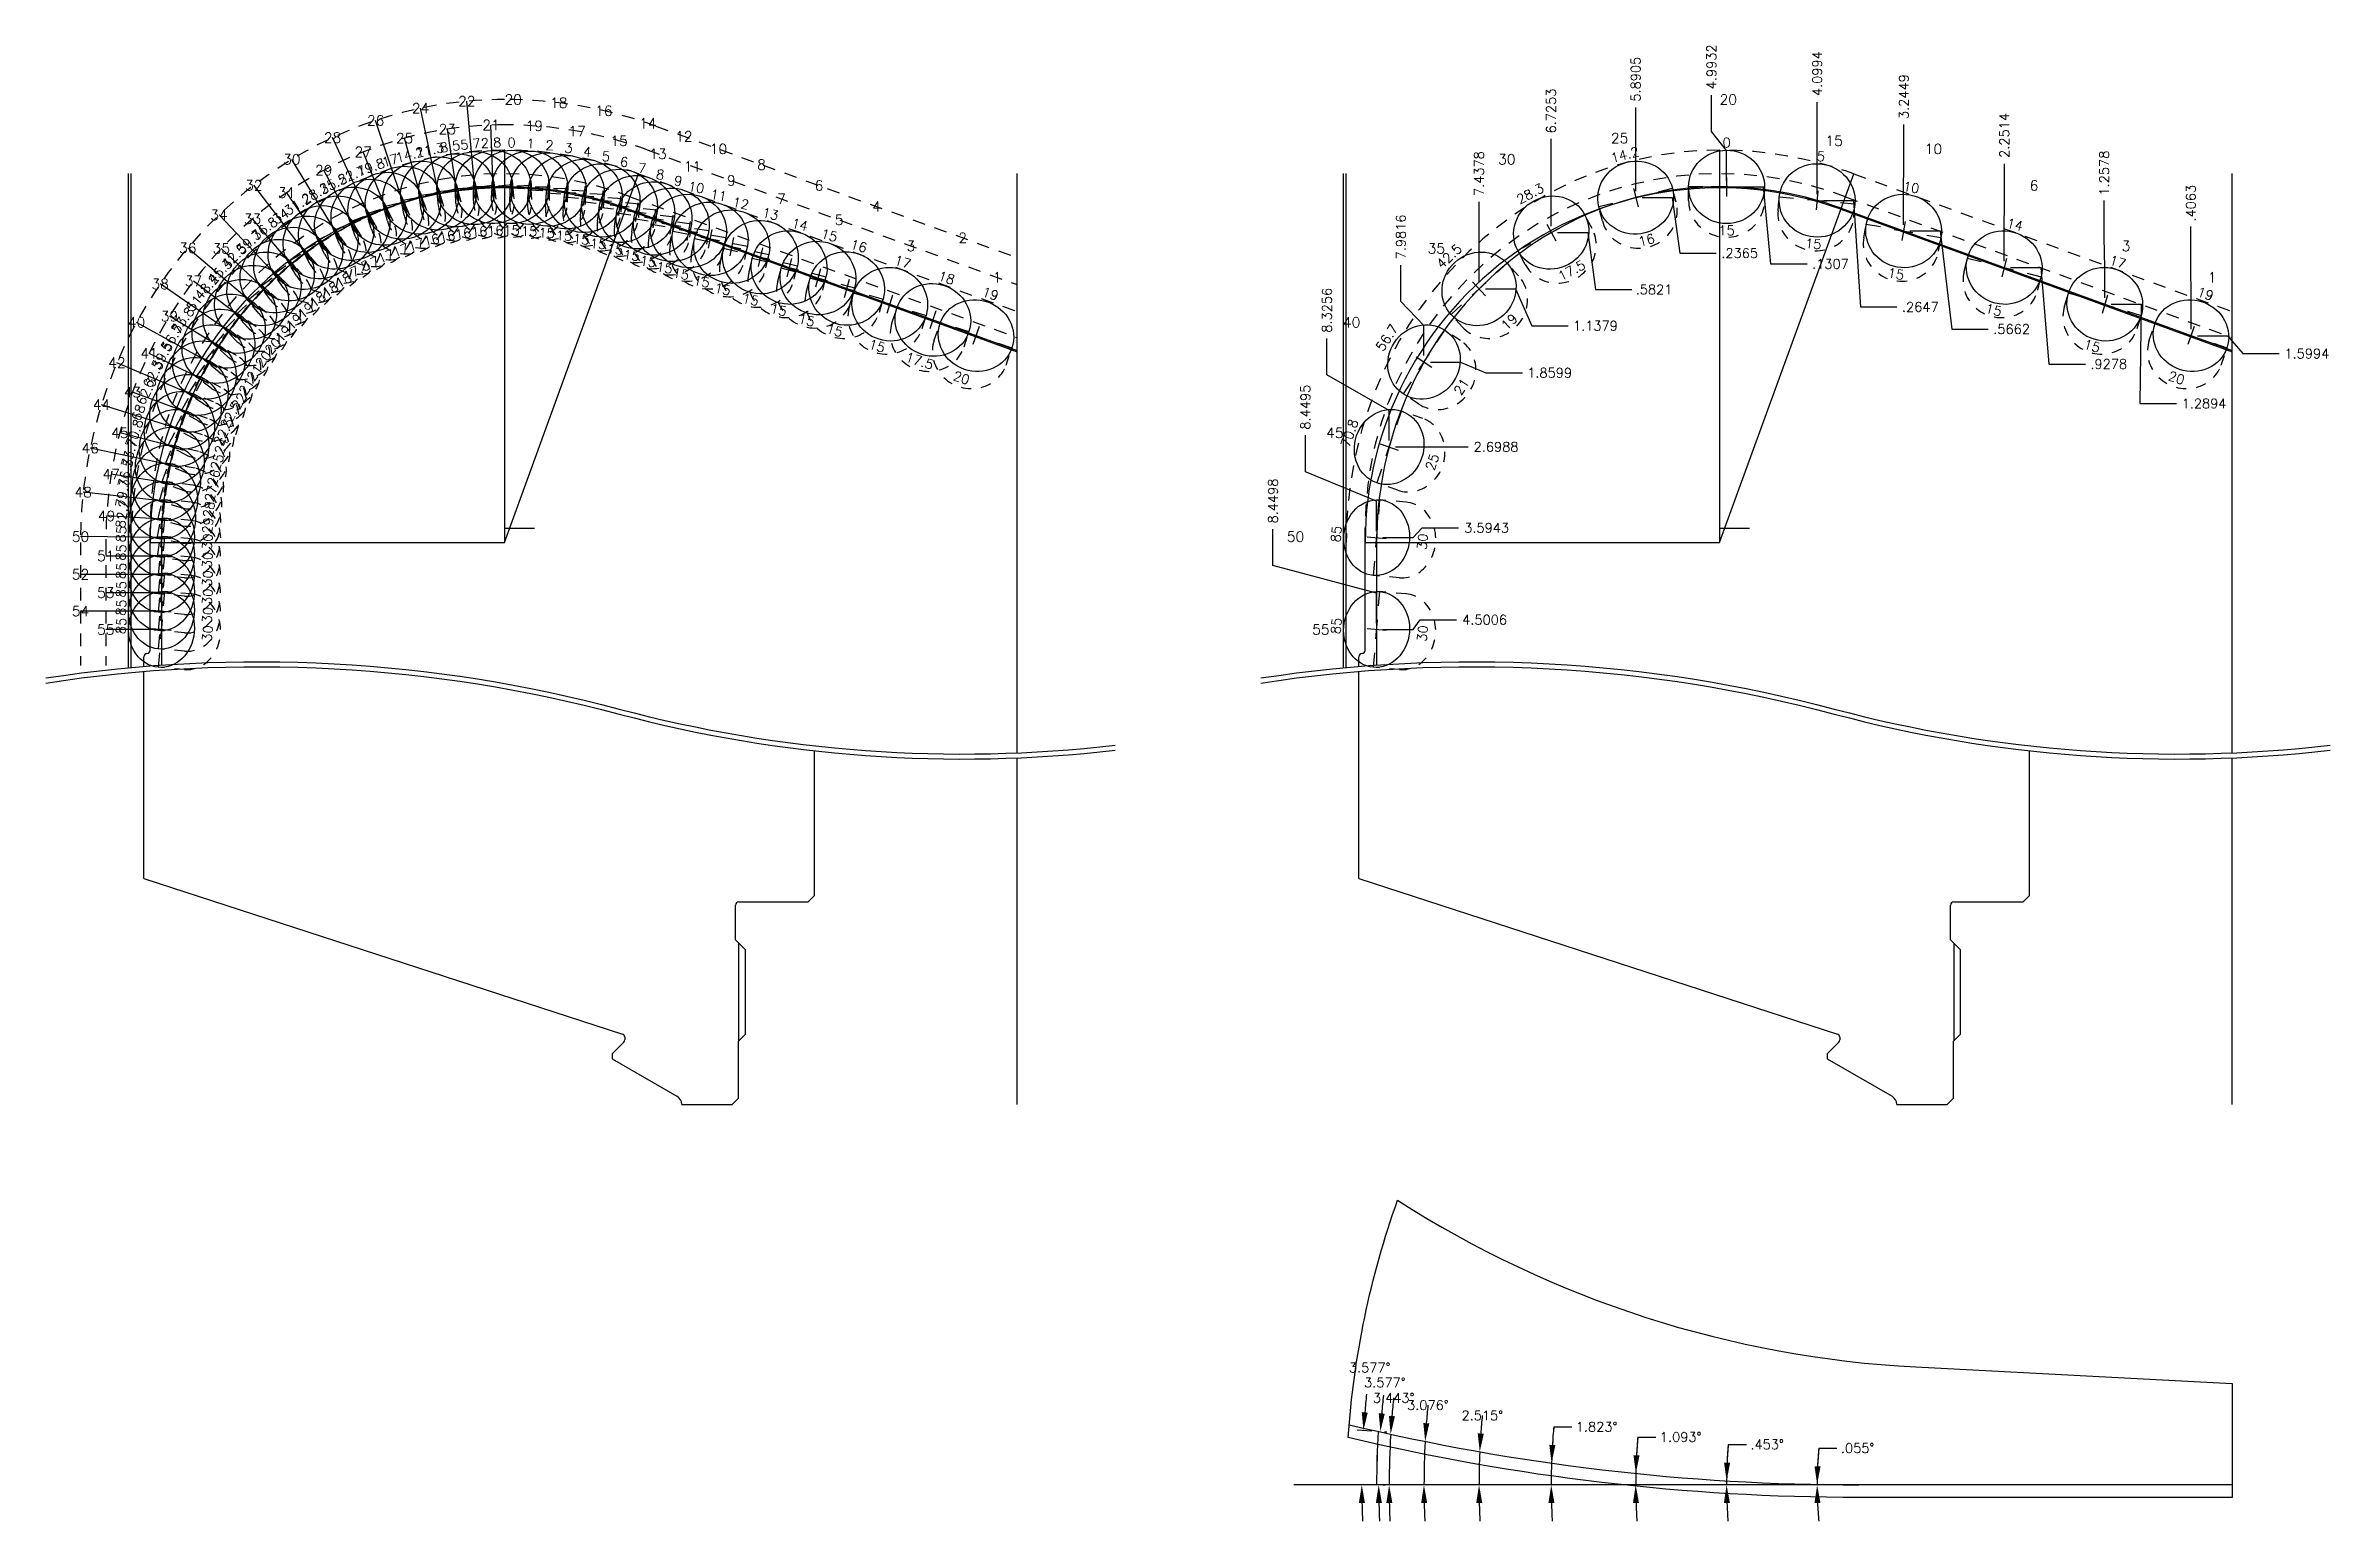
# Model space of a CAD drawing. Header units: inches. Extents: x -44.5 to 26.1, y -53.8 to -39.1.
# Drawn here: x -44.48 to -21.92, y -53.84 to -39.27 of the extents above; entities that cross this region are included whole.
import ezdxf
from ezdxf.enums import TextEntityAlignment as Align

# ---------------------------------------------------------------- set-up
doc = ezdxf.new("R2010")
doc.units = ezdxf.units.IN
doc.header["$MEASUREMENT"] = 0
doc.linetypes.add('CENTER2', pattern=[1.125, 0.75, -0.125, 0.125, -0.125])
doc.linetypes.add('HIDDEN2', pattern=[0.1875, 0.125, -0.0625])
for name, color, linetype, true_color in [('Blade_1', 30, 'Continuous', 0xff7f00), ('Blade_2', 7, 'Continuous', 0xcccc00), ('Blade_3', 7, 'Continuous', 0x00cc00), ('Blade_4', 7, 'Continuous', 0x00cccc), ('Blade_5', 7, 'Continuous', 0x0066cc)]:
    doc.layers.add(name, color=color, linetype=linetype, true_color=true_color)
doc.layers.add('CLine', color=5, linetype='CENTER2')
doc.layers.add('Dims', color=4, linetype='Continuous')
doc.styles.add('RomanS', font='romans')
doc.styles.get("Standard").update_dxf_attribs({"font": 'arial.ttf'})
doc.dimstyles.new('Copy of Standard', dxfattribs={"dimtxt": 0.094, "dimasz": 0.18, "dimexe": 0.0625, "dimexo": 0.0625, "dimgap": 0.045, "dimtad": 0, "dimtih": 1, "dimtoh": 1, "dimdec": 4, "dimzin": 4, "dimdsep": 46, "dimtxsty": 'RomanS', "dimcen": 0.09, "dimadec": 3, "dimazin": 1, "dimtfac": 1, "dimtdec": 4, "dimtofl": 0, "dimtmove": 0, "dimatfit": 1, "dimfxl": 1, "dimtolj": 1, "dimtzin": 0, "dimarcsym": 0})

msp = doc.modelspace()

# ---------------------------------------------------------------- texts
at = {"layer": 'Blade_1', "char_height": 0.1, "attachment_point": 5}
for s, insert in [('{\\Fromans|c0;20}', (-39.86329, -39.80273)), ('{\\Fromans|c0;20}', (-27.86329, -39.80273)), ('{\\Fromans|c0;25}', (-40.93675, -40.18355)), ('{\\Fromans|c0;15}', (-38.81851, -40.21005)), ('{\\Fromans|c0;25}', (-28.93675, -40.18355)), ('{\\Fromans|c0;15}', (-26.81851, -40.21005)), ('{\\Fromans|c0;30}', (-42.05049, -40.39306)), ('{\\Fromans|c0;10}', (-37.8371, -40.2901)), ('{\\Fromans|c0;30}', (-30.05049, -40.39306)), ('{\\Fromans|c0;10}', (-25.8371, -40.2901)), ('{\\Fromans|c0;6}', (-36.84357, -40.65171)), ('{\\Fromans|c0;6}', (-24.84357, -40.65171)), ('{\\Fromans|c0;35}', (-42.74665, -41.27302)), ('{\\Fromans|c0;3}', (-35.93554, -41.24825)), ('{\\Fromans|c0;35}', (-30.74665, -41.27302)), ('{\\Fromans|c0;3}', (-23.93554, -41.24825)), ('{\\Fromans|c0;1}', (-35.08395, -41.55821)), ('{\\Fromans|c0;1}', (-23.08395, -41.55821)), ('{\\Fromans|c0;40}', (-43.58311, -42.00235)), ('{\\Fromans|c0;40}', (-31.58311, -42.00235)), ('{\\Fromans|c0;45}', (-43.74918, -43.09375)), ('{\\Fromans|c0;45}', (-31.74918, -43.09375)), ('{\\Fromans|c0;50}', (-44.13674, -44.11851)), ('{\\Fromans|c0;50}', (-32.13674, -44.11851)), ('{\\Fromans|c0;55}', (-43.88709, -45.03467)), ('{\\Fromans|c0;55}', (-31.88709, -45.03467))]:
    msp.add_mtext_dynamic_manual_height_columns(s, width=0.2790132, gutter_width=1, heights=[0], dxfattribs=dict(at, insert=insert))
at = {"layer": 'Blade_2', "char_height": 0.1, "attachment_point": 5}
for s, insert in [('{\\Fromans|c0;16}', (-38.96856, -39.91333)), ('{\\Fromans|c0;26}', (-41.22223, -40.00873)), ('{\\Fromans|c0;21}', (-40.08331, -40.05427)), ('{\\Fromans|c0;11}', (-38.09292, -40.46303)), ('{\\Fromans|c0;31}', (-42.10091, -40.72216)), ('{\\Fromans|c0;36}', (-43.0781, -41.26832)), ('{\\Fromans|c0;41}', (-43.46026, -42.30844)), ('{\\Fromans|c0;46}', (-44.04125, -43.24544)), ('{\\Fromans|c0;51}', (-43.88709, -44.30967))]:
    msp.add_mtext_dynamic_manual_height_columns(s, width=0.2790132, gutter_width=1, heights=[0], dxfattribs=dict(at, insert=insert))
at = {"layer": 'Blade_3', "char_height": 0.1, "attachment_point": 5}
for s, insert in [('{\\Fromans|c0;22}', (-40.32255, -39.8193)), ('{\\Fromans|c0;17}', (-39.23323, -40.11458)), ('{\\Fromans|c0;12}', (-38.17774, -40.16612)), ('{\\Fromans|c0;27}', (-41.34551, -40.31984)), ('{\\Fromans|c0;32}', (-42.42547, -40.64898)), ('{\\Fromans|c0;7}', (-37.21294, -40.78332)), ('{\\Fromans|c0;4}', (-36.27584, -40.85835)), ('{\\Fromans|c0;2}', (-35.42424, -41.16831)), ('{\\Fromans|c0;37}', (-43.02028, -41.59462)), ('{\\Fromans|c0;42}', (-43.77678, -42.40106)), ('{\\Fromans|c0;47}', (-43.83395, -43.50099)), ('{\\Fromans|c0;52}', (-44.13709, -44.49092))]:
    msp.add_mtext_dynamic_manual_height_columns(s, width=0.2790132, gutter_width=1, heights=[0], dxfattribs=dict(at, insert=insert))
at = {"layer": 'Blade_4', "char_height": 0.1, "attachment_point": 5}
for s, insert in [('{\\Fromans|c0;18}', (-39.41307, -39.83491)), ('{\\Fromans|c0;28}', (-41.64799, -40.17825)), ('{\\Fromans|c0;23}', (-40.51405, -40.09453)), ('{\\Fromans|c0;13}', (-38.43356, -40.33905)), ('{\\Fromans|c0;8}', (-37.4113, -40.44508)), ('{\\Fromans|c0;33}', (-42.43931, -40.98081)), ('{\\Fromans|c0;5}', (-36.64521, -40.98996)), ('{\\Fromans|c0;38}', (-43.34982, -41.62337)), ('{\\Fromans|c0;43}', (-43.62389, -42.69284)), ('{\\Fromans|c0;48}', (-44.11005, -43.67989)), ('{\\Fromans|c0;53}', (-43.88709, -44.67217))]:
    msp.add_mtext_dynamic_manual_height_columns(s, width=0.2790132, gutter_width=1, heights=[0], dxfattribs=dict(at, insert=insert))
at = {"layer": 'Blade_5', "char_height": 0.1, "attachment_point": 5}
for s, insert in [('{\\Fromans|c0;24}', (-40.77835, -39.8884)), ('{\\Fromans|c0;19}', (-39.65559, -40.06237)), ('{\\Fromans|c0;14}', (-38.5345, -40.03715)), ('{\\Fromans|c0;29}', (-41.73503, -40.50062)), ('{\\Fromans|c0;9}', (-37.7097, -40.60251)), ('{\\Fromans|c0;34}', (-42.76917, -40.94202)), ('{\\Fromans|c0;39}', (-43.2586, -41.94112)), ('{\\Fromans|c0;44}', (-43.9296, -42.81558)), ('{\\Fromans|c0;49}', (-43.87913, -43.91402)), ('{\\Fromans|c0;54}', (-44.13709, -44.85342))]:
    msp.add_mtext_dynamic_manual_height_columns(s, width=0.2790132, gutter_width=1, heights=[0], dxfattribs=dict(at, insert=insert))

# ---------------------------------------------------------------- blocks, each defined once
blk = doc.blocks.new('CMark')
at = {"layer": 'CLine'}
for p, q in [((-0.094, 0), (0.094, 0)), ((0, 0.094), (0, -0.094))]:
    blk.add_line(p, q, dxfattribs=at)
blk = doc.blocks.new('1913@20')
for p, q in [((-0.233, 0), (-0.375, 0)), ((0.233, 0), (0.375, 0))]:
    blk.add_line(p, q)
at = {"color": 8, "linetype": 'HIDDEN2', "ltscale": 0.5}
for p, q in [((-0.375, -0.178), (-0.375, 0)), ((0.375, -0.178), (0.375, 0))]:
    blk.add_line(p, q, dxfattribs=at)
blk.add_ellipse((0, 0), major_axis=(-0.375, 0), ratio=0.93968)
blk.add_ellipse((0, -0.178), major_axis=(-0.375, 0), ratio=0.93968, start_param=0, end_param=3.141593, dxfattribs=at)
blk.add_blockref('CMark', (0, 0))
at = {"style": 'RomanS'}
blk.add_text('20', height=0.094, dxfattribs=at).set_placement((0, -0.441), align=Align.MIDDLE_CENTER)
blk.add_attdef('ANG', text='', height=0.094, dxfattribs=at).set_placement((0, 0.362), align=Align.BOTTOM_CENTER)
blk = doc.blocks.new('1913@17.5')
for p, q in [((-0.233, 0), (-0.375, 0)), ((0.233, 0), (0.375, 0))]:
    blk.add_line(p, q)
at = {"color": 8, "linetype": 'HIDDEN2', "ltscale": 0.5}
for p, q in [((-0.375, -0.156), (-0.375, 0)), ((0.375, -0.156), (0.375, 0))]:
    blk.add_line(p, q, dxfattribs=at)
blk.add_ellipse((0, 0), major_axis=(-0.375, 0), ratio=0.953717)
blk.add_ellipse((0, -0.156), major_axis=(-0.375, 0), ratio=0.953717, start_param=6.283185, end_param=9.424778, dxfattribs=at)
blk.add_blockref('CMark', (0, 0))
at = {"style": 'RomanS'}
blk.add_text('17.5', height=0.094, dxfattribs=at).set_placement((0, -0.425), align=Align.MIDDLE_CENTER)
blk.add_attdef('ANG', text='', height=0.094, dxfattribs=at).set_placement((0, 0.362), align=Align.BOTTOM_CENTER)
blk = doc.blocks.new('1913@15')
for p, q in [((-0.233, 0), (-0.375, 0)), ((0.233, 0), (0.375, 0))]:
    blk.add_line(p, q)
at = {"color": 8, "linetype": 'HIDDEN2', "ltscale": 0.5}
for p, q in [((-0.375, -0.135), (-0.375, 0)), ((0.375, -0.135), (0.375, 0))]:
    blk.add_line(p, q, dxfattribs=at)
blk.add_ellipse((0, 0), major_axis=(-0.375, 0), ratio=0.965926)
blk.add_ellipse((0, -0.135), major_axis=(-0.375, 0), ratio=0.965926, start_param=0, end_param=3.141593, dxfattribs=at)
blk.add_blockref('CMark', (0, 0))
at = {"style": 'RomanS'}
blk.add_text('15', height=0.094, dxfattribs=at).set_placement((0, -0.43), align=Align.MIDDLE_CENTER)
blk.add_attdef('ANG', text='', height=0.094, dxfattribs=at).set_placement((0, 0.362), align=Align.BOTTOM_CENTER)
blk = doc.blocks.new('1913@30')
at = {"color": 8, "linetype": 'HIDDEN2', "ltscale": 0.5}
for p, q in [((-0.375, -0.26), (-0.375, 0)), ((0.375, -0.26), (0.375, 0))]:
    blk.add_line(p, q, dxfattribs=at)
for p, q in [((-0.233, 0), (-0.375, 0)), ((0.233, 0), (0.375, 0))]:
    blk.add_line(p, q)
blk.add_ellipse((0, 0), major_axis=(-0.375, 0), ratio=0.866025)
blk.add_ellipse((0, -0.26), major_axis=(-0.375, 0), ratio=0.866025, start_param=0, end_param=3.141593, dxfattribs=at)
blk.add_blockref('CMark', (0, 0))
at = {"style": 'RomanS'}
blk.add_text('30', height=0.094, dxfattribs=at).set_placement((0, -0.455), align=Align.MIDDLE_CENTER)
blk.add_attdef('ANG', text='', height=0.094, dxfattribs=at).set_placement((0, 0.325), align=Align.BOTTOM_CENTER)
blk = doc.blocks.new('1913@16')
for p, q in [((-0.233, 0), (-0.375, 0)), ((0.233, 0), (0.375, 0))]:
    blk.add_line(p, q)
at = {"color": 8, "linetype": 'HIDDEN2', "ltscale": 0.5}
for p, q in [((-0.375, -0.143), (-0.375, 0)), ((0.375, -0.143), (0.375, 0))]:
    blk.add_line(p, q, dxfattribs=at)
blk.add_ellipse((0, 0), major_axis=(-0.375, 0), ratio=0.961253)
blk.add_ellipse((0, -0.143), major_axis=(-0.375, 0), ratio=0.961253, start_param=0, end_param=3.141593, dxfattribs=at)
blk.add_blockref('CMark', (0, 0))
at = {"style": 'RomanS'}
blk.add_text('16', height=0.094, dxfattribs=at).set_placement((0, -0.432), align=Align.MIDDLE_CENTER)
blk.add_attdef('ANG', text='', height=0.094, dxfattribs=at).set_placement((0, 0.362), align=Align.BOTTOM_CENTER)
blk = doc.blocks.new('1913@19')
for p, q in [((-0.233, 0), (-0.375, 0)), ((0.233, 0), (0.375, 0))]:
    blk.add_line(p, q)
at = {"color": 8, "linetype": 'HIDDEN2', "ltscale": 0.5}
for p, q in [((-0.375, -0.169), (-0.375, 0)), ((0.375, -0.169), (0.375, 0))]:
    blk.add_line(p, q, dxfattribs=at)
blk.add_ellipse((0, 0), major_axis=(-0.375, 0), ratio=0.9456)
blk.add_ellipse((0, -0.169), major_axis=(-0.375, 0), ratio=0.9456, start_param=0, end_param=3.141593, dxfattribs=at)
blk.add_blockref('CMark', (0, 0))
at = {"style": 'RomanS'}
blk.add_text('19', height=0.094, dxfattribs=at).set_placement((0, -0.441), align=Align.MIDDLE_CENTER)
blk.add_attdef('ANG', text='', height=0.094, dxfattribs=at).set_placement((0, 0.362), align=Align.BOTTOM_CENTER)
blk = doc.blocks.new('1913@21')
for p, q in [((-0.233, 0), (-0.375, 0)), ((0.233, 0), (0.375, 0))]:
    blk.add_line(p, q)
at = {"color": 8, "linetype": 'HIDDEN2', "ltscale": 0.5}
for p, q in [((-0.375, -0.186), (-0.375, 0)), ((0.375, -0.186), (0.375, 0))]:
    blk.add_line(p, q, dxfattribs=at)
blk.add_ellipse((0, 0), major_axis=(-0.375, 0), ratio=0.933573)
blk.add_ellipse((0, -0.186), major_axis=(-0.375, 0), ratio=0.933573, start_param=0, end_param=3.141593, dxfattribs=at)
blk.add_blockref('CMark', (0, 0))
at = {"style": 'RomanS'}
blk.add_text('21', height=0.094, dxfattribs=at).set_placement((0, -0.443), align=Align.MIDDLE_CENTER)
blk.add_attdef('ANG', text='', height=0.094, dxfattribs=at).set_placement((0, 0.362), align=Align.BOTTOM_CENTER)
blk = doc.blocks.new('1913@25')
for p, q in [((-0.233, 0), (-0.375, 0)), ((0.233, 0), (0.375, 0))]:
    blk.add_line(p, q)
at = {"color": 8, "linetype": 'HIDDEN2', "ltscale": 0.5}
for p, q in [((-0.375, -0.22), (-0.375, 0)), ((0.375, -0.22), (0.375, 0))]:
    blk.add_line(p, q, dxfattribs=at)
blk.add_ellipse((0, 0), major_axis=(-0.375, 0), ratio=0.90632)
blk.add_ellipse((0, -0.22), major_axis=(-0.375, 0), ratio=0.90632, start_param=0, end_param=3.141593, dxfattribs=at)
blk.add_blockref('CMark', (0, 0))
at = {"style": 'RomanS'}
blk.add_text('25', height=0.094, dxfattribs=at).set_placement((0, -0.45), align=Align.MIDDLE_CENTER)
blk.add_attdef('ANG', text='', height=0.094, dxfattribs=at).set_placement((0, 0.34), align=Align.BOTTOM_CENTER)
blk = doc.blocks.new('1913@17')
for p, q in [((-0.233, 0), (-0.375, 0)), ((0.233, 0), (0.375, 0))]:
    blk.add_line(p, q)
at = {"color": 8, "linetype": 'HIDDEN2', "ltscale": 0.5}
for p, q in [((-0.375, -0.152), (-0.375, 0)), ((0.375, -0.152), (0.375, 0))]:
    blk.add_line(p, q, dxfattribs=at)
blk.add_ellipse((0, 0), major_axis=(-0.375, 0), ratio=0.956293)
blk.add_ellipse((0, -0.152), major_axis=(-0.375, 0), ratio=0.956293, start_param=0, end_param=3.141593, dxfattribs=at)
blk.add_blockref('CMark', (0, 0))
at = {"style": 'RomanS'}
blk.add_text('17', height=0.094, dxfattribs=at).set_placement((0, -0.435), align=Align.MIDDLE_CENTER)
blk.add_attdef('ANG', text='', height=0.094, dxfattribs=at).set_placement((0, 0.362), align=Align.BOTTOM_CENTER)
blk = doc.blocks.new('1913@18')
for p, q in [((-0.233, 0), (-0.375, 0)), ((0.233, 0), (0.375, 0))]:
    blk.add_line(p, q)
at = {"color": 8, "linetype": 'HIDDEN2', "ltscale": 0.5}
for p, q in [((-0.375, -0.161), (-0.375, 0)), ((0.375, -0.161), (0.375, 0))]:
    blk.add_line(p, q, dxfattribs=at)
blk.add_ellipse((0, 0), major_axis=(-0.375, 0), ratio=0.951067)
blk.add_ellipse((0, -0.161), major_axis=(-0.375, 0), ratio=0.951067, start_param=0, end_param=3.141593, dxfattribs=at)
blk.add_blockref('CMark', (0, 0))
at = {"style": 'RomanS'}
blk.add_text('18', height=0.094, dxfattribs=at).set_placement((0, -0.437), align=Align.MIDDLE_CENTER)
blk.add_attdef('ANG', text='', height=0.094, dxfattribs=at).set_placement((0, 0.362), align=Align.BOTTOM_CENTER)
blk = doc.blocks.new('1913@22')
for p, q in [((-0.233, 0), (-0.375, 0)), ((0.233, 0), (0.375, 0))]:
    blk.add_line(p, q)
at = {"color": 8, "linetype": 'HIDDEN2', "ltscale": 0.5}
for p, q in [((-0.375, -0.195), (-0.375, 0)), ((0.375, -0.195), (0.375, 0))]:
    blk.add_line(p, q, dxfattribs=at)
blk.add_ellipse((0, 0), major_axis=(-0.375, 0), ratio=0.927173)
blk.add_ellipse((0, -0.195), major_axis=(-0.375, 0), ratio=0.927173, start_param=0, end_param=3.141593, dxfattribs=at)
blk.add_blockref('CMark', (0, 0))
at = {"style": 'RomanS'}
blk.add_text('22', height=0.094, dxfattribs=at).set_placement((0, -0.445), align=Align.MIDDLE_CENTER)
blk.add_attdef('ANG', text='', height=0.094, dxfattribs=at).set_placement((0, 0.362), align=Align.BOTTOM_CENTER)
blk = doc.blocks.new('1913@26')
for p, q in [((-0.233, 0), (-0.375, 0)), ((0.233, 0), (0.375, 0))]:
    blk.add_line(p, q)
at = {"color": 8, "linetype": 'HIDDEN2', "ltscale": 0.5}
for p, q in [((-0.375, -0.228), (-0.375, 0)), ((0.375, -0.228), (0.375, 0))]:
    blk.add_line(p, q, dxfattribs=at)
blk.add_ellipse((0, 0), major_axis=(-0.375, 0), ratio=0.8988)
blk.add_ellipse((0, -0.228), major_axis=(-0.375, 0), ratio=0.8988, start_param=0, end_param=3.141593, dxfattribs=at)
blk.add_blockref('CMark', (0, 0))
at = {"style": 'RomanS'}
blk.add_text('26', height=0.094, dxfattribs=at).set_placement((0, -0.451), align=Align.MIDDLE_CENTER)
blk.add_attdef('ANG', text='', height=0.094, dxfattribs=at).set_placement((0, 0.34), align=Align.BOTTOM_CENTER)
blk = doc.blocks.new('1913@22.5')
for p, q in [((-0.233, 0), (-0.375, 0)), ((0.233, 0), (0.375, 0))]:
    blk.add_line(p, q)
at = {"color": 8, "linetype": 'HIDDEN2', "ltscale": 0.5}
for p, q in [((-0.375, -0.199), (-0.375, 0)), ((0.375, -0.199), (0.375, 0))]:
    blk.add_line(p, q, dxfattribs=at)
blk.add_ellipse((0, 0), major_axis=(-0.375, 0), ratio=0.92388)
blk.add_ellipse((0, -0.199), major_axis=(-0.375, 0), ratio=0.92388, start_param=6.283185, end_param=9.424778, dxfattribs=at)
blk.add_blockref('CMark', (0, 0))
at = {"style": 'RomanS'}
blk.add_text('22.5', height=0.094, dxfattribs=at).set_placement((0, -0.425), align=Align.MIDDLE_CENTER)
blk.add_attdef('ANG', text='', height=0.094, dxfattribs=at).set_placement((0, 0.362), align=Align.BOTTOM_CENTER)
blk = doc.blocks.new('1913@27')
for p, q in [((-0.233, 0), (-0.375, 0)), ((0.233, 0), (0.375, 0))]:
    blk.add_line(p, q)
at = {"color": 8, "linetype": 'HIDDEN2', "ltscale": 0.5}
for p, q in [((-0.375, -0.236), (-0.375, 0)), ((0.375, -0.236), (0.375, 0))]:
    blk.add_line(p, q, dxfattribs=at)
blk.add_ellipse((0, 0), major_axis=(-0.375, 0), ratio=0.891013)
blk.add_ellipse((0, -0.236), major_axis=(-0.375, 0), ratio=0.891013, start_param=0, end_param=3.141593, dxfattribs=at)
blk.add_blockref('CMark', (0, 0))
at = {"style": 'RomanS'}
blk.add_text('27', height=0.094, dxfattribs=at).set_placement((0, -0.452), align=Align.MIDDLE_CENTER)
blk.add_attdef('ANG', text='', height=0.094, dxfattribs=at).set_placement((0, 0.34), align=Align.BOTTOM_CENTER)
blk = doc.blocks.new('1913@28')
for p, q in [((-0.233, 0), (-0.375, 0)), ((0.233, 0), (0.375, 0))]:
    blk.add_line(p, q)
at = {"color": 8, "linetype": 'HIDDEN2', "ltscale": 0.5}
for p, q in [((-0.375, -0.244), (-0.375, 0)), ((0.375, -0.244), (0.375, 0))]:
    blk.add_line(p, q, dxfattribs=at)
blk.add_ellipse((0, 0), major_axis=(-0.375, 0), ratio=0.88296)
blk.add_ellipse((0, -0.244), major_axis=(-0.375, 0), ratio=0.88296, start_param=0, end_param=3.141593, dxfattribs=at)
blk.add_blockref('CMark', (0, 0))
at = {"style": 'RomanS'}
blk.add_text('28', height=0.094, dxfattribs=at).set_placement((0, -0.453), align=Align.MIDDLE_CENTER)
blk.add_attdef('ANG', text='', height=0.094, dxfattribs=at).set_placement((0, 0.34), align=Align.BOTTOM_CENTER)
blk = doc.blocks.new('1913@24')
for p, q in [((-0.233, 0), (-0.375, 0)), ((0.233, 0), (0.375, 0))]:
    blk.add_line(p, q)
at = {"color": 8, "linetype": 'HIDDEN2', "ltscale": 0.5}
for p, q in [((-0.375, -0.211), (-0.375, 0)), ((0.375, -0.211), (0.375, 0))]:
    blk.add_line(p, q, dxfattribs=at)
blk.add_ellipse((0, 0), major_axis=(-0.375, 0), ratio=0.913547)
blk.add_ellipse((0, -0.211), major_axis=(-0.375, 0), ratio=0.913547, start_param=0, end_param=3.141593, dxfattribs=at)
blk.add_blockref('CMark', (0, 0))
at = {"style": 'RomanS'}
blk.add_text('24', height=0.094, dxfattribs=at).set_placement((0, -0.448), align=Align.MIDDLE_CENTER)
blk.add_attdef('ANG', text='', height=0.094, dxfattribs=at).set_placement((0, 0.362), align=Align.BOTTOM_CENTER)
blk = doc.blocks.new('1913@29')
at = {"color": 8, "linetype": 'HIDDEN2', "ltscale": 0.5}
for p, q in [((-0.375, -0.252), (-0.375, 0)), ((0.375, -0.252), (0.375, 0))]:
    blk.add_line(p, q, dxfattribs=at)
for p, q in [((-0.233, 0), (-0.375, 0)), ((0.233, 0), (0.375, 0))]:
    blk.add_line(p, q)
blk.add_ellipse((0, 0), major_axis=(-0.375, 0), ratio=0.874613)
blk.add_ellipse((0, -0.252), major_axis=(-0.375, 0), ratio=0.874613, start_param=0, end_param=3.141593, dxfattribs=at)
blk.add_blockref('CMark', (0, 0))
at = {"style": 'RomanS'}
blk.add_text('29', height=0.094, dxfattribs=at).set_placement((0, -0.454), align=Align.MIDDLE_CENTER)
blk.add_attdef('ANG', text='', height=0.094, dxfattribs=at).set_placement((0, 0.325), align=Align.BOTTOM_CENTER)
blk = doc.blocks.new('*D27')
at = {"layer": 'Dims', "color": 0, "lineweight": -2, "transparency": 16777216}
for p, q in [((-23.295, -41.417), (-23.295, -41.057)), ((-23.293, -41.774), (-23.295, -41.417)), ((-23.293, -42.071), (-23.293, -41.774))]:
    blk.add_line(p, q, dxfattribs=at)
at = {"layer": 'Dims', "color": 0, "transparency": 16777216, "insert": (-23.295, -40.826), "char_height": 0.094, "attachment_point": 5, "rotation": 90, "style": 'RomanS'}
blk.add_mtext('\\A1;.4063', dxfattribs=at)
blk = doc.blocks.new('*D28')
at = {"layer": 'Dims', "color": 0, "lineweight": -2, "transparency": 16777216}
for p, q in [((-23.231, -42.134), (-22.933, -42.134)), ((-22.933, -42.134), (-22.782, -42.311)), ((-22.782, -42.311), (-22.422, -42.311))]:
    blk.add_line(p, q, dxfattribs=at)
at = {"layer": 'Dims', "color": 0, "transparency": 16777216, "insert": (-22.149, -42.311), "char_height": 0.094, "attachment_point": 5, "style": 'RomanS'}
blk.add_mtext('\\A1;1.5994', dxfattribs=at)
blk = doc.blocks.new('*D29')
at = {"layer": 'Dims', "color": 0, "lineweight": -2, "transparency": 16777216}
for p, q in [((-24.151, -41.16), (-24.151, -40.8)), ((-24.145, -41.464), (-24.151, -41.16)), ((-24.145, -41.761), (-24.145, -41.464))]:
    blk.add_line(p, q, dxfattribs=at)
at = {"layer": 'Dims', "color": 0, "transparency": 16777216, "insert": (-24.151, -40.529), "char_height": 0.094, "attachment_point": 5, "rotation": 90, "style": 'RomanS'}
blk.add_mtext('\\A1;1.2578', dxfattribs=at)
blk = doc.blocks.new('*D30')
at = {"layer": 'Dims', "color": 0, "lineweight": -2, "transparency": 16777216}
for p, q in [((-24.082, -41.824), (-23.785, -41.824)), ((-23.785, -41.824), (-23.798, -42.804)), ((-23.798, -42.804), (-23.438, -42.804))]:
    blk.add_line(p, q, dxfattribs=at)
at = {"layer": 'Dims', "color": 0, "transparency": 16777216, "insert": (-23.165, -42.804), "char_height": 0.094, "attachment_point": 5, "style": 'RomanS'}
blk.add_mtext('\\A1;1.2894', dxfattribs=at)
blk = doc.blocks.new('*D31')
at = {"layer": 'Dims', "color": 0, "lineweight": -2, "transparency": 16777216}
for p, q in [((-25.137, -40.797), (-25.137, -40.437)), ((-25.138, -41.102), (-25.137, -40.797)), ((-25.138, -41.399), (-25.138, -41.102))]:
    blk.add_line(p, q, dxfattribs=at)
at = {"layer": 'Dims', "color": 0, "transparency": 16777216, "insert": (-25.137, -40.157), "char_height": 0.094, "attachment_point": 5, "rotation": 90, "style": 'RomanS'}
blk.add_mtext('\\A1;2.2514', dxfattribs=at)
blk = doc.blocks.new('*D32')
at = {"layer": 'Dims', "color": 0, "lineweight": -2, "transparency": 16777216}
for p, q in [((-26.13, -40.409), (-26.13, -40.049)), ((-26.132, -40.74), (-26.13, -40.409)), ((-26.132, -41.038), (-26.132, -40.74))]:
    blk.add_line(p, q, dxfattribs=at)
at = {"layer": 'Dims', "color": 0, "transparency": 16777216, "insert": (-26.13, -39.774), "char_height": 0.094, "attachment_point": 5, "rotation": 90, "style": 'RomanS'}
blk.add_mtext('\\A1;3.2449', dxfattribs=at)
blk = doc.blocks.new('*D33')
at = {"layer": 'Dims', "color": 0, "lineweight": -2, "transparency": 16777216}
for p, q in [((-26.986, -40.187), (-26.986, -39.827)), ((-26.986, -40.439), (-26.986, -40.187)), ((-26.986, -40.736), (-26.986, -40.439))]:
    blk.add_line(p, q, dxfattribs=at)
at = {"layer": 'Dims', "color": 0, "transparency": 16777216, "insert": (-26.986, -39.547), "char_height": 0.094, "attachment_point": 5, "rotation": 90, "style": 'RomanS'}
blk.add_mtext('\\A1;4.0994', dxfattribs=at)
blk = doc.blocks.new('*D34')
at = {"layer": 'Dims', "color": 0, "lineweight": -2, "transparency": 16777216}
for p, q in [((-28.03, -40.118), (-28.03, -39.758)), ((-27.88, -40.305), (-28.03, -40.118)), ((-27.88, -40.602), (-27.88, -40.305))]:
    blk.add_line(p, q, dxfattribs=at)
at = {"layer": 'Dims', "color": 0, "transparency": 16777216, "insert": (-28.03, -39.48), "char_height": 0.094, "attachment_point": 5, "rotation": 90, "style": 'RomanS'}
blk.add_mtext('\\A1;4.9932', dxfattribs=at)
blk = doc.blocks.new('*D35')
at = {"layer": 'Dims', "color": 0, "lineweight": -2, "transparency": 16777216}
for p, q in [((-25.076, -41.462), (-24.778, -41.462)), ((-24.778, -41.462), (-24.697, -42.414)), ((-24.697, -42.414), (-24.337, -42.414))]:
    blk.add_line(p, q, dxfattribs=at)
at = {"layer": 'Dims', "color": 0, "transparency": 16777216, "insert": (-24.106, -42.414), "char_height": 0.094, "attachment_point": 5, "style": 'RomanS'}
blk.add_mtext('\\A1;.9278', dxfattribs=at)
blk = doc.blocks.new('*D36')
at = {"layer": 'Dims', "color": 0, "lineweight": -2, "transparency": 16777216}
for p, q in [((-26.069, -41.1), (-25.772, -41.1)), ((-25.772, -41.1), (-25.656, -42.069)), ((-25.656, -42.069), (-25.296, -42.069))]:
    blk.add_line(p, q, dxfattribs=at)
at = {"layer": 'Dims', "color": 0, "transparency": 16777216, "insert": (-25.065, -42.069), "char_height": 0.094, "attachment_point": 5, "style": 'RomanS'}
blk.add_mtext('\\A1;.5662', dxfattribs=at)
blk = doc.blocks.new('*D37')
at = {"layer": 'Dims', "color": 0, "lineweight": -2, "transparency": 16777216}
for p, q in [((-26.924, -40.799), (-26.626, -40.799)), ((-26.626, -40.799), (-26.558, -41.85)), ((-26.558, -41.85), (-26.198, -41.85))]:
    blk.add_line(p, q, dxfattribs=at)
at = {"layer": 'Dims', "color": 0, "transparency": 16777216, "insert": (-25.967, -41.85), "char_height": 0.094, "attachment_point": 5, "style": 'RomanS'}
blk.add_mtext('\\A1;.2647', dxfattribs=at)
blk = doc.blocks.new('*D38')
at = {"layer": 'Dims', "color": 0, "lineweight": -2, "transparency": 16777216}
for p, q in [((-27.818, -40.665), (-27.52, -40.665)), ((-27.52, -40.665), (-27.445, -41.426)), ((-27.445, -41.426), (-27.085, -41.426))]:
    blk.add_line(p, q, dxfattribs=at)
at = {"layer": 'Dims', "color": 0, "transparency": 16777216, "insert": (-26.854, -41.426), "char_height": 0.094, "attachment_point": 5, "style": 'RomanS'}
blk.add_mtext('\\A1;.1307', dxfattribs=at)
blk = doc.blocks.new('*D39')
at = {"layer": 'Dims', "color": 0, "lineweight": -2, "transparency": 16777216}
for p, q in [((-28.778, -40.24), (-28.778, -39.88)), ((-28.778, -40.411), (-28.778, -40.24)), ((-28.778, -40.708), (-28.778, -40.411))]:
    blk.add_line(p, q, dxfattribs=at)
at = {"layer": 'Dims', "color": 0, "transparency": 16777216, "insert": (-28.778, -39.602), "char_height": 0.094, "attachment_point": 5, "rotation": 90, "style": 'RomanS'}
blk.add_mtext('\\A1;5.8905', dxfattribs=at)
blk = doc.blocks.new('*D40')
at = {"layer": 'Dims', "color": 0, "lineweight": -2, "transparency": 16777216}
for p, q in [((-28.715, -40.771), (-28.418, -40.771)), ((-28.418, -40.771), (-28.342, -41.319)), ((-28.342, -41.319), (-27.982, -41.319))]:
    blk.add_line(p, q, dxfattribs=at)
at = {"layer": 'Dims', "color": 0, "transparency": 16777216, "insert": (-27.751, -41.319), "char_height": 0.094, "attachment_point": 5, "style": 'RomanS'}
blk.add_mtext('\\A1;.2365', dxfattribs=at)
blk = doc.blocks.new('*D41')
at = {"layer": 'Dims', "color": 0, "lineweight": -2, "transparency": 16777216}
for p, q in [((-29.614, -40.552), (-29.614, -40.192)), ((-29.612, -40.756), (-29.614, -40.552)), ((-29.612, -41.054), (-29.612, -40.756))]:
    blk.add_line(p, q, dxfattribs=at)
at = {"layer": 'Dims', "color": 0, "transparency": 16777216, "insert": (-29.614, -39.916), "char_height": 0.094, "attachment_point": 5, "rotation": 90, "style": 'RomanS'}
blk.add_mtext('\\A1;6.7253', dxfattribs=at)
blk = doc.blocks.new('*D42')
at = {"layer": 'Dims', "color": 0, "lineweight": -2, "transparency": 16777216}
for p, q in [((-29.55, -41.116), (-29.252, -41.116)), ((-29.252, -41.116), (-29.175, -41.678)), ((-29.175, -41.678), (-28.815, -41.678))]:
    blk.add_line(p, q, dxfattribs=at)
at = {"layer": 'Dims', "color": 0, "transparency": 16777216, "insert": (-28.597, -41.678), "char_height": 0.094, "attachment_point": 5, "style": 'RomanS'}
blk.add_mtext('\\A1;.5821', dxfattribs=at)
blk = doc.blocks.new('*D43')
at = {"layer": 'Dims', "color": 0, "lineweight": -2, "transparency": 16777216}
for p, q in [((-30.325, -41.172), (-30.325, -40.812)), ((-30.325, -41.312), (-30.325, -41.172)), ((-30.325, -41.61), (-30.325, -41.312))]:
    blk.add_line(p, q, dxfattribs=at)
at = {"layer": 'Dims', "color": 0, "transparency": 16777216, "insert": (-30.325, -40.534), "char_height": 0.094, "attachment_point": 5, "rotation": 90, "style": 'RomanS'}
blk.add_mtext('\\A1;7.4378', dxfattribs=at)
blk = doc.blocks.new('*D44')
at = {"layer": 'Dims', "color": 0, "lineweight": -2, "transparency": 16777216}
for p, q in [((-30.262, -41.672), (-29.965, -41.672)), ((-29.965, -41.672), (-29.805, -42.036)), ((-29.805, -42.036), (-29.445, -42.036))]:
    blk.add_line(p, q, dxfattribs=at)
at = {"layer": 'Dims', "color": 0, "transparency": 16777216, "insert": (-29.176, -42.036), "char_height": 0.094, "attachment_point": 5, "style": 'RomanS'}
blk.add_mtext('\\A1;1.1379', dxfattribs=at)
blk = doc.blocks.new('*D45')
at = {"layer": 'Dims', "color": 0, "lineweight": -2, "transparency": 16777216}
for p, q in [((-31.097, -41.797), (-31.097, -41.437)), ((-30.869, -42.034), (-31.097, -41.797)), ((-30.869, -42.331), (-30.869, -42.034))]:
    blk.add_line(p, q, dxfattribs=at)
at = {"layer": 'Dims', "color": 0, "transparency": 16777216, "insert": (-31.097, -41.159), "char_height": 0.094, "attachment_point": 5, "rotation": 90, "style": 'RomanS'}
blk.add_mtext('\\A1;7.9816', dxfattribs=at)
blk = doc.blocks.new('*D46')
at = {"layer": 'Dims', "color": 0, "lineweight": -2, "transparency": 16777216}
for p, q in [((-30.806, -42.394), (-30.509, -42.394)), ((-30.509, -42.394), (-30.257, -42.5)), ((-30.257, -42.5), (-29.897, -42.5))]:
    blk.add_line(p, q, dxfattribs=at)
at = {"layer": 'Dims', "color": 0, "transparency": 16777216, "insert": (-29.628, -42.5), "char_height": 0.094, "attachment_point": 5, "style": 'RomanS'}
blk.add_mtext('\\A1;1.8599', dxfattribs=at)
blk = doc.blocks.new('*D47')
at = {"layer": 'Dims', "color": 0, "lineweight": -2, "transparency": 16777216}
for p, q in [((-31.827, -42.521), (-31.827, -42.161)), ((-31.213, -42.873), (-31.827, -42.521)), ((-31.213, -43.17), (-31.213, -42.873))]:
    blk.add_line(p, q, dxfattribs=at)
at = {"layer": 'Dims', "color": 0, "transparency": 16777216, "insert": (-31.827, -41.883), "char_height": 0.094, "attachment_point": 5, "rotation": 90, "style": 'RomanS'}
blk.add_mtext('\\A1;8.3256', dxfattribs=at)
blk = doc.blocks.new('*D48')
at = {"layer": 'Dims', "color": 0, "lineweight": -2, "transparency": 16777216}
for p, q in [((-31.15, -43.233), (-30.853, -43.233)), ((-30.853, -43.233), (-30.794, -43.232)), ((-30.794, -43.232), (-30.434, -43.232))]:
    blk.add_line(p, q, dxfattribs=at)
at = {"layer": 'Dims', "color": 0, "transparency": 16777216, "insert": (-30.157, -43.232), "char_height": 0.094, "attachment_point": 5, "style": 'RomanS'}
blk.add_mtext('\\A1;2.6988', dxfattribs=at)
blk = doc.blocks.new('*D49')
at = {"layer": 'Dims', "color": 0, "lineweight": -2, "transparency": 16777216}
for p, q in [((-32.04, -43.478), (-32.04, -43.118)), ((-31.337, -43.768), (-32.04, -43.478)), ((-31.337, -44.066), (-31.337, -43.768))]:
    blk.add_line(p, q, dxfattribs=at)
at = {"layer": 'Dims', "color": 0, "transparency": 16777216, "insert": (-32.04, -42.84), "char_height": 0.094, "attachment_point": 5, "rotation": 90, "style": 'RomanS'}
blk.add_mtext('\\A1;8.4495', dxfattribs=at)
blk = doc.blocks.new('*D50')
at = {"layer": 'Dims', "color": 0, "lineweight": -2, "transparency": 16777216}
for p, q in [((-31.274, -44.128), (-30.977, -44.128)), ((-30.977, -44.128), (-30.887, -44.032)), ((-30.887, -44.032), (-30.527, -44.032))]:
    blk.add_line(p, q, dxfattribs=at)
at = {"layer": 'Dims', "color": 0, "transparency": 16777216, "insert": (-30.25, -44.032), "char_height": 0.094, "attachment_point": 5, "style": 'RomanS'}
blk.add_mtext('\\A1;3.5943', dxfattribs=at)
blk = doc.blocks.new('*D51')
at = {"layer": 'Dims', "color": 0, "lineweight": -2, "transparency": 16777216}
for p, q in [((-32.36, -44.405), (-32.36, -44.045)), ((-31.337, -44.675), (-32.36, -44.405)), ((-31.337, -44.972), (-31.337, -44.675))]:
    blk.add_line(p, q, dxfattribs=at)
at = {"layer": 'Dims', "color": 0, "transparency": 16777216, "insert": (-32.36, -43.767), "char_height": 0.094, "attachment_point": 5, "rotation": 90, "style": 'RomanS'}
blk.add_mtext('\\A1;8.4498', dxfattribs=at)
blk = doc.blocks.new('*D52')
at = {"layer": 'Dims', "color": 0, "lineweight": -2, "transparency": 16777216}
for p, q in [((-31.274, -45.035), (-30.977, -45.035)), ((-30.977, -45.035), (-30.908, -44.939)), ((-30.908, -44.939), (-30.548, -44.939))]:
    blk.add_line(p, q, dxfattribs=at)
at = {"layer": 'Dims', "color": 0, "transparency": 16777216, "insert": (-30.27, -44.939), "char_height": 0.094, "attachment_point": 5, "style": 'RomanS'}
blk.add_mtext('\\A1;4.5006', dxfattribs=at)
blk = doc.blocks.new('*D157')
at = {"layer": 'Dims', "color": 0, "lineweight": -2, "transparency": 16777216}
blk.add_line((-26.97, -53.118), (-26.79, -53.118), dxfattribs=at)
for start, end in [(174.9119, 179.9452), (174.9131, 177.4292), (182.516, 185.032)]:
    blk.add_arc((-22.887, -53.481), 4.099, start, end, dxfattribs=at)
at = {"layer": 'Dims', "color": 0, "transparency": 16777216}
for points in [[(-26.952, -53.298), (-27.012, -53.297), (-26.986, -53.477)], [(-27.012, -53.662), (-26.953, -53.661), (-26.986, -53.481)]]:
    blk.add_solid(points, dxfattribs=at)
at = {"layer": 'Dims', "color": 0, "transparency": 16777216, "insert": (-26.586, -53.118), "char_height": 0.094, "attachment_point": 5, "style": 'RomanS'}
blk.add_mtext('\\A1;.055°', dxfattribs=at)
blk = doc.blocks.new('*D158')
at = {"layer": 'Dims', "color": 0, "lineweight": -2, "transparency": 16777216}
blk.add_line((-27.864, -53.082), (-27.684, -53.082), dxfattribs=at)
for start, end in [(175.4156, 179.5474), (175.4162, 177.4818), (182.0656, 184.1311)]:
    blk.add_arc((-22.887, -53.481), 4.993, start, end, dxfattribs=at)
at = {"layer": 'Dims', "color": 0, "transparency": 16777216}
for points in [[(-27.845, -53.263), (-27.905, -53.261), (-27.88, -53.442)], [(-27.907, -53.662), (-27.847, -53.661), (-27.88, -53.481)]]:
    blk.add_solid(points, dxfattribs=at)
at = {"layer": 'Dims', "color": 0, "transparency": 16777216, "insert": (-27.48, -53.082), "char_height": 0.094, "attachment_point": 5, "style": 'RomanS'}
blk.add_mtext('\\A1;.453°', dxfattribs=at)
blk = doc.blocks.new('*D159')
at = {"layer": 'Dims', "color": 0, "lineweight": -2, "transparency": 16777216}
blk.add_line((-28.759, -53.009), (-28.579, -53.009), dxfattribs=at)
for start, end in [(175.4045, 178.9067), (175.4049, 177.1558), (181.7509, 183.5018)]:
    blk.add_arc((-22.887, -53.481), 5.89, start, end, dxfattribs=at)
at = {"layer": 'Dims', "color": 0, "transparency": 16777216}
for points in [[(-28.74, -53.19), (-28.8, -53.188), (-28.776, -53.369)], [(-28.805, -53.662), (-28.745, -53.661), (-28.778, -53.481)]]:
    blk.add_solid(points, dxfattribs=at)
at = {"layer": 'Dims', "color": 0, "transparency": 16777216, "insert": (-28.334, -53.009), "char_height": 0.094, "attachment_point": 5, "style": 'RomanS'}
blk.add_mtext('\\A1;1.093°', dxfattribs=at)
blk = doc.blocks.new('*D160')
at = {"layer": 'Dims', "color": 0, "lineweight": -2, "transparency": 16777216}
blk.add_line((-29.588, -52.908), (-29.408, -52.908), dxfattribs=at)
for start, end in [(175.1096, 178.177), (175.1099, 176.6434), (181.5335, 183.0671)]:
    blk.add_arc((-22.887, -53.481), 6.725, start, end, dxfattribs=at)
at = {"layer": 'Dims', "color": 0, "transparency": 16777216}
for points in [[(-29.571, -53.089), (-29.631, -53.086), (-29.609, -53.267)], [(-29.64, -53.662), (-29.58, -53.661), (-29.612, -53.481)]]:
    blk.add_solid(points, dxfattribs=at)
at = {"layer": 'Dims', "color": 0, "transparency": 16777216, "insert": (-29.164, -52.908), "char_height": 0.094, "attachment_point": 5, "style": 'RomanS'}
blk.add_mtext('\\A1;1.823°', dxfattribs=at)
blk = doc.blocks.new('*D161')
at = {"layer": 'Dims', "color": 0, "lineweight": -2, "transparency": 16777216}
for start, end in [(174.3396, 175.6318), (181.2922, 182.5843)]:
    blk.add_arc((-22.887, -53.481), 7.982, start, end, dxfattribs=at)
at = {"layer": 'Dims', "color": 0, "transparency": 16777216}
for points in [[(-30.816, -52.875), (-30.875, -52.871), (-30.857, -53.053)], [(-30.897, -53.662), (-30.837, -53.661), (-30.869, -53.481)]]:
    blk.add_solid(points, dxfattribs=at)
at = {"layer": 'Dims', "color": 0, "transparency": 16777216, "insert": (-30.83, -52.694), "char_height": 0.094, "attachment_point": 5, "style": 'RomanS'}
blk.add_mtext('\\A1;3.076°', dxfattribs=at)
blk = doc.blocks.new('*D162')
at = {"layer": 'Dims', "color": 0, "lineweight": -2, "transparency": 16777216}
for start, end in [(174.0798, 175.3186), (181.2388, 182.4775)]:
    blk.add_arc((-22.887, -53.481), 8.326, start, end, dxfattribs=at)
at = {"layer": 'Dims', "color": 0, "transparency": 16777216}
for points in [[(-31.155, -52.804), (-31.215, -52.8), (-31.198, -52.981)], [(-31.241, -53.662), (-31.181, -53.661), (-31.213, -53.481)]]:
    blk.add_solid(points, dxfattribs=at)
at = {"layer": 'Dims', "color": 0, "transparency": 16777216, "insert": (-31.168, -52.623), "char_height": 0.094, "attachment_point": 5, "style": 'RomanS'}
blk.add_mtext('\\A1;3.443°', dxfattribs=at)
blk = doc.blocks.new('*D163')
at = {"layer": 'Dims', "color": 0, "lineweight": -2, "transparency": 16777216}
for start, end in [(174.7114, 176.098), (181.3866, 182.7732)]:
    blk.add_arc((-22.887, -53.481), 7.438, start, end, dxfattribs=at)
at = {"layer": 'Dims', "color": 0, "transparency": 16777216}
for points in [[(-30.278, -52.977), (-30.338, -52.973), (-30.318, -53.155)], [(-30.353, -53.662), (-30.293, -53.661), (-30.325, -53.481)]]:
    blk.add_solid(points, dxfattribs=at)
at = {"layer": 'Dims', "color": 0, "transparency": 16777216, "insert": (-30.293, -52.796), "char_height": 0.094, "attachment_point": 5, "style": 'RomanS'}
blk.add_mtext('\\A1;2.515°', dxfattribs=at)
blk = doc.blocks.new('*D164')
at = {"layer": 'Dims', "color": 0, "lineweight": -2, "transparency": 16777216}
for p, q in [((-31.258, -52.958), (-31.237, -52.959)), ((-31.274, -53.481), (-31.253, -53.481))]:
    blk.add_line(p, q, dxfattribs=at)
for start, end in [(173.9761, 175.1997), (181.2236, 182.4472)]:
    blk.add_arc((-22.887, -53.481), 8.429, start, end, dxfattribs=at)
at = {"layer": 'Dims', "color": 0, "transparency": 16777216}
for points in [[(-31.256, -52.778), (-31.316, -52.774), (-31.299, -52.955)], [(-31.344, -53.662), (-31.284, -53.661), (-31.316, -53.481)]]:
    blk.add_solid(points, dxfattribs=at)
at = {"layer": 'Dims', "color": 0, "transparency": 16777216, "insert": (-31.255, -52.471), "char_height": 0.094, "attachment_point": 5, "style": 'RomanS'}
blk.add_mtext('\\A1;3.577°', dxfattribs=at)
blk = doc.blocks.new('*D165')
at = {"layer": 'Dims', "color": 0, "lineweight": -2, "transparency": 16777216}
for p, q in [((-31.383, -52.95), (-31.529, -52.941)), ((-31.399, -53.481), (-31.546, -53.481))]:
    blk.add_line(p, q, dxfattribs=at)
for start, end in [(174.0234, 175.2232), (181.1998, 182.3995)]:
    blk.add_arc((-22.887, -53.481), 8.596, start, end, dxfattribs=at)
at = {"layer": 'Dims', "color": 0, "transparency": 16777216}
for points in [[(-31.424, -52.768), (-31.483, -52.763), (-31.467, -52.945)], [(-31.512, -53.662), (-31.452, -53.661), (-31.483, -53.481)]]:
    blk.add_solid(points, dxfattribs=at)
at = {"layer": 'Dims', "color": 0, "transparency": 16777216, "insert": (-31.405, -52.324), "char_height": 0.094, "attachment_point": 5, "style": 'RomanS'}
blk.add_mtext('\\A1;3.577°', dxfattribs=at)

# ---------------------------------------------------------------- dimensions: what is measured, and where the dimension line sits
at = {"layer": 'Dims'}
for feature_location, offset, dtype, origin, picture, middle in [((-28.77757, -40.7706), (-0.00034, 0.89063), 1, (-22.88709, -40.53412), '*D39', (-28.77791, -39.60221)), ((-27.8803, -40.66478), (-0.15019, 0.90677), 1, (-22.88709, -40.53412), '*D34', (-28.0305, -39.48025)), ((-26.98646, -40.79879), (0.00091, 0.97154), 1, (-22.88709, -40.53412), '*D33', (-26.98554, -39.54724)), ((-29.61239, -41.11624), (-0.00144, 0.92471), 1, (-22.88709, -40.53412), '*D41', (-29.61383, -39.916)), ((-26.132, -41.10032), (0.00214, 1.05121), 1, (-22.88709, -40.53412), '*D32', (-26.12986, -39.77359)), ((-25.13847, -41.46194), (0.00116, 1.02509), 1, (-22.88709, -40.53412), '*D31', (-25.1373, -40.15685)), ((-30.324939, -41.672035), (-0.000115, 0.859911), 1, (-22.887091, -40.534122), '*D43', (-30.325054, -40.534362)), ((-24.144937, -41.823552), (-0.005813, 1.023439), 1, (-22.887091, -40.534122), '*D29', (-24.15075, -40.529066)), ((-31.33692, -45.03467), (-1.02288, 0.99001), 1, (-22.88709, -40.53412), '*D51', (-32.3598, -43.7669)), ((-31.33662, -44.12842), (-0.70327, 1.01024), 1, (-22.88709, -40.53412), '*D49', (-32.03989, -42.84042)), ((-31.21269, -43.23297), (-0.6143, 1.07196), 1, (-22.88709, -40.53412), '*D47', (-31.827, -41.88324)), ((-31.336921, -45.034673), (0.78878, 0.095256), 0, (-22.887091, -40.534122), '*D52', (-30.270379, -44.939417)), ((-31.33662, -44.12842), (0.80913, 0.09658), 0, (-22.88709, -40.53412), '*D50', (-30.24973, -44.03185)), ((-31.212691, -43.232967), (0.778237, 0.001102), 0, (-22.887091, -40.534122), '*D48', (-30.156693, -43.231865)), ((-30.8687, -42.39398), (-0.2286, 0.95748), 1, (-22.88709, -40.53412), '*D45', (-31.0973, -41.15874)), ((-30.8687, -42.39398), (0.97167, -0.10634), 0, (-22.88709, -40.53412), '*D46', (-29.62822, -42.50033)), ((-30.32494, -41.67203), (0.87999, -0.36388), 0, (-22.88709, -40.53412), '*D44', (-29.17613, -42.03591)), ((-29.61239, -41.11624), (0.79774, -0.56175), 0, (-22.88709, -40.53412), '*D42', (-28.59732, -41.67798)), ((-28.77757, -40.7706), (0.79555, -0.54841), 0, (-22.88709, -40.53412), '*D40', (-27.75126, -41.31901)), ((-27.8803, -40.66478), (0.79576, -0.76072), 0, (-22.88709, -40.53412), '*D38', (-26.85378, -41.4255)), ((-26.98646, -40.79879), (0.78837, -1.05094), 0, (-22.88709, -40.53412), '*D37', (-25.96732, -41.84973)), ((-26.132, -41.10032), (0.83629, -0.96852), 0, (-22.88709, -40.53412), '*D36', (-25.06494, -42.06884)), ((-25.13847, -41.46194), (0.80187, -0.95218), 0, (-22.88709, -40.53412), '*D35', (-24.10583, -42.41412)), ((-24.14494, -41.82355), (0.70655, -0.98012), 0, (-22.88709, -40.53412), '*D30', (-23.1651, -42.80367)), ((-23.2933406863, -42.1335079466), (-0.0017248539, 1.0769121521), 1, (-22.8870906863, -40.5341216056), '*D27', (-23.2950655403, -40.8258338898)), ((-23.29334, -42.13351), (0.87114, -0.1778), 0, (-22.88709, -40.53412), '*D28', (-22.14891, -42.31131))]:
    dim = msp.add_ordinate_dim(feature_location=feature_location, offset=offset, dtype=dtype, origin=origin, dimstyle='Copy of Standard', dxfattribs=at)
    dim.commit()
    dim.dimension.update_dxf_attribs({"geometry": picture, "text_midpoint": middle})
for base, p1, p2, picture, middle in [((-31.48154, -53.30239), (-31.32046, -52.95408), (-31.33692, -53.48127), '*D165', (-31.40508, -52.32356)), ((-31.31405, -53.30589), (-31.32016, -52.95414), (-31.33662, -53.48127), '*D164', (-31.25514, -52.4712)), ((-31.21102, -53.31453), (-31.19767, -52.98132), (-31.21269, -53.48127), '*D162', (-31.16829, -52.62254)), ((-30.86742, -53.33844), (-30.8572, -53.05297), (-30.8687, -53.48127), '*D161', (-30.82978, -52.69404)), ((-30.32414, -53.37243), (-30.31777, -53.15484), (-30.32494, -53.48127), '*D163', (-30.29328, -52.79571))]:
    dim = msp.add_angular_dim_3p(base=base, center=(-22.88709, -53.48127), p1=p1, p2=p2, dimstyle='Copy of Standard', dxfattribs=at)
    dim.commit()
    dim.dimension.update_dxf_attribs({"geometry": picture, "text_midpoint": middle, "dimtype": 165})
for base, p1, p2, picture, middle in [((-29.61201, -53.40994), (-29.60899, -53.26732), (-29.61239, -53.48127), '*D160', (-29.16372, -52.90794)), ((-28.77745, -53.44381), (-28.77649, -53.36888), (-28.77757, -53.48127), '*D159', (-28.33444, -53.00932)), ((-27.88029, -53.46812), (-27.88015, -53.44183), (-27.8803, -53.48127), '*D158', (-27.48042, -53.08217)), ((-26.98646, -53.47996), (-26.98645, -53.47735), (-26.98646, -53.48127), '*D157', (-26.5864, -53.11771))]:
    dim = msp.add_angular_dim_3p(base=base, center=(-22.88709, -53.48127), p1=p1, p2=p2, dimstyle='Copy of Standard', dxfattribs=at)
    dim.commit()
    dim.dimension.update_dxf_attribs({"geometry": picture, "text_midpoint": middle})

# ---------------------------------------------------------------- linework, layer by layer
for p, q in [((-40.60101, -40.72963), (-40.77835, -39.8884)), ((-40.24245, -40.67725), (-40.32255, -39.8193)), ((-40.9516, -40.82123), (-41.22223, -40.00873)), ((-40.42245, -40.69848), (-40.51405, -40.09453)), ((-40.06155, -40.66602), (-40.08331, -40.05427)), ((-41.29004, -40.95071), (-41.64799, -40.17825)), ((-41.12259, -40.88134), (-41.34551, -40.31984)), ((-40.77757, -40.7706), (-40.93675, -40.18355)), ((-39.94959, -40.30188), (-39.94959, -44.0341)), ((-27.94959, -40.30188), (-27.94959, -44.0341)), ((-41.61239, -41.11624), (-42.05049, -40.39306)), ((-41.45346, -41.0291), (-41.73503, -40.50062)), ((-39.94959, -44.1751), (-38.62487, -40.53546)), ((-34.88709, -46.25378), (-34.88709, -40.53412)), ((-27.94959, -44.1751), (-26.62487, -40.53546)), ((-22.88709, -46.25378), (-22.88709, -40.53412)), ((-41.91502, -41.31556), (-42.42547, -40.64898)), ((-41.76638, -41.21183), (-42.10091, -40.72216)), ((-42.19466, -41.54602), (-42.76917, -40.94202)), ((-42.0579, -41.42707), (-42.43931, -40.98081)), ((-38.75252, -40.88617), (-34.88709, -42.29307)), ((-26.75252, -40.88617), (-22.88709, -42.29307)), ((-42.44842, -41.80472), (-43.0781, -41.26832)), ((-42.32494, -41.67203), (-42.74665, -41.27302)), ((-42.6738, -42.08847), (-43.34982, -41.62337)), ((-42.5648, -41.94367), (-43.02028, -41.59462)), ((-42.77518, -42.23872), (-43.2586, -41.94112)), ((-42.8687, -42.39398), (-43.58311, -42.00235)), ((-43.03136, -42.71781), (-43.77678, -42.40106)), ((-42.95415, -42.55382), (-43.46026, -42.30844)), ((-43.16039, -43.05644), (-43.9296, -42.81558)), ((-43.10015, -42.8855), (-43.62389, -42.69284)), ((-43.21269, -43.23297), (-43.74918, -43.09375)), ((-43.25533, -43.40913), (-44.04125, -43.24544)), ((-43.2891, -43.58721), (-43.83395, -43.50099)), ((-43.31393, -43.76675), (-44.11005, -43.67989)), ((-43.32978, -43.9473), (-43.87913, -43.91402)), ((-43.33662, -44.12842), (-44.13674, -44.11851)), ((-43.44959, -45.24187), (-43.44959, -44.03412)), ((-43.44959, -44.1751), (-43.35852, -44.1751)), ((-43.35852, -44.1751), (-39.94959, -44.1751)), ((-39.94959, -44.0341), (-39.655, -44.0341)), ((-39.94959, -44.0341), (-39.94959, -44.1751)), ((-31.44959, -45.24187), (-31.44959, -44.03412)), ((-31.44959, -44.1751), (-31.35852, -44.1751)), ((-31.35852, -44.1751), (-27.94959, -44.1751)), ((-27.94959, -44.0341), (-27.655, -44.0341)), ((-27.94959, -44.0341), (-27.94959, -44.1751)), ((-43.33692, -44.30967), (-43.88709, -44.30967)), ((-43.33692, -44.49092), (-44.13709, -44.49092)), ((-43.33692, -44.67217), (-43.88709, -44.67217)), ((-43.33692, -44.85342), (-44.13709, -44.85342)), ((-43.33692, -45.03467), (-43.88709, -45.03467)), ((-43.51209, -45.3997), (-43.51209, -45.30437)), ((-31.51209, -45.3997), (-31.51209, -45.30437)), ((-43.51209, -47.49417), (-43.51209, -45.44928)), ((-31.51209, -47.49417), (-31.51209, -45.44928)), ((-36.88709, -47.66254), (-36.88709, -46.23353)), ((-24.88709, -47.66254), (-24.88709, -46.23353)), ((-34.88709, -49.72504), (-34.88709, -46.30336)), ((-22.88709, -49.72504), (-22.88709, -46.30336)), ((-43.51209, -47.49417), (-38.78368, -49.03053)), ((-31.51209, -47.49417), (-26.78368, -49.03053)), ((-37.66809, -48.10004), (-37.66809, -47.75629)), ((-37.63684, -47.72504), (-36.94959, -47.72504)), ((-36.88709, -47.66254), (-36.94959, -47.72504)), ((-25.66809, -48.10004), (-25.66809, -47.75629)), ((-25.63684, -47.72504), (-24.94959, -47.72504)), ((-24.88709, -47.66254), (-24.94959, -47.72504)), ((-37.56944, -48.19869), (-37.66809, -48.10004)), ((-37.63709, -48.13104), (-37.63709, -49.09754)), ((-37.56944, -49.02989), (-37.56944, -48.19869)), ((-25.56944, -48.19869), (-25.66809, -48.10004)), ((-25.63709, -48.13104), (-25.63709, -49.09754)), ((-25.56944, -49.02989), (-25.56944, -48.19869)), ((-38.77124, -49.10919), (-38.88709, -49.22504)), ((-38.76209, -49.06025), (-38.76209, -49.0871)), ((-37.63959, -49.10004), (-37.56944, -49.02989)), ((-37.63959, -49.66254), (-37.63959, -49.10004)), ((-26.77124, -49.10919), (-26.88709, -49.22504)), ((-26.76209, -49.06025), (-26.76209, -49.0871)), ((-25.63959, -49.10004), (-25.56944, -49.02989)), ((-25.63959, -49.66254), (-25.63959, -49.10004)), ((-38.88709, -49.22504), (-38.88709, -49.27399)), ((-38.88709, -49.27399), (-38.24647, -49.64385)), ((-26.88709, -49.22504), (-26.88709, -49.27399)), ((-26.88709, -49.27399), (-26.24647, -49.64385)), ((-38.19959, -49.72504), (-37.70209, -49.72504)), ((-37.63959, -49.66254), (-37.70209, -49.72504)), ((-26.19959, -49.72504), (-25.70209, -49.72504)), ((-25.63959, -49.66254), (-25.70209, -49.72504))]:
    msp.add_line(p, q)
at = {"color": 9, "linetype": 'HIDDEN2'}
for p, q in [((-38.45386, -40.06561), (-34.88709, -41.36381)), ((-38.53937, -40.30054), (-34.88709, -41.62986)), ((-44.13709, -44.1751), (-44.13709, -45.38971)), ((-43.88709, -44.1751), (-43.88709, -45.38971))]:
    msp.add_line(p, q, dxfattribs=at)
at = {"color": 1}
for p, q in [((-43.66209, -45.41288), (-43.66209, -40.53412)), ((-43.63709, -45.41057), (-43.63709, -40.53412)), ((-31.66209, -45.41288), (-31.66209, -40.53412)), ((-31.63709, -45.41057), (-31.63709, -40.53412)), ((-38.74876, -40.87584), (-34.88709, -42.28137)), ((-26.74876, -40.87584), (-22.88709, -42.28137)), ((-43.33692, -44.1751), (-43.33692, -45.38971)), ((-31.33692, -44.1751), (-31.33692, -45.38971)), ((-26.57459, -53.48127), (-32.15427, -53.48127)), ((-22.88709, -53.48127), (-26.57459, -53.48127))]:
    msp.add_line(p, q, dxfattribs=at)
at = {"color": 1, "linetype": 'HIDDEN2'}
for p, q in [((-38.62487, -40.53546), (-34.88709, -41.8959)), ((-26.62487, -40.53546), (-22.88709, -41.8959))]:
    msp.add_line(p, q, dxfattribs=at)
at = {"linetype": 'HIDDEN2'}
for p, q in [((-38.70732, -40.76198), (-34.88709, -42.15243)), ((-26.70732, -40.76198), (-22.88709, -42.15243))]:
    msp.add_line(p, q, dxfattribs=at)
for points in [[(-44.48099, -45.51416, -0.10386226), (-38.81741, -45.82048, 0.09441162), (-33.91778, -46.17757)], [(-44.48099, -45.56374, -0.10386226), (-38.81741, -45.87007, 0.09441162), (-33.91778, -46.22715)], [(-32.48099, -45.51416, -0.10386226), (-26.81741, -45.82048, 0.09441162), (-21.91778, -46.17757)], [(-32.48099, -45.56374, -0.10386226), (-26.81741, -45.87007, 0.09441162), (-21.91778, -46.22715)]]:
    msp.add_lwpolyline(points, format="xyb")
msp.add_lwpolyline([(-22.88709, -53.48127), (-22.88709, -53.60627), (-26.57459, -53.60627, -0.05855771), (-31.617, -53.0137, -0.06868801), (-31.13006, -50.67098, 0.13017643), (-26.01209, -52.3175), (-22.88709, -52.48127)], format="xyb", close=True)
at = {"color": 9, "linetype": 'HIDDEN2'}
for centre, radius, start, end in [((-39.94959, -44.1751), 4.37322, 70, 90), ((-39.94959, -44.1751), 4.12322, 70, 90), ((-39.94959, -44.0341), 3.5, 69.210524, 180), ((-27.94959, -44.0341), 3.5, 69.210524, 180)]:
    msp.add_arc(centre, radius, start, end, dxfattribs=at)
at = {"color": 1, "linetype": 'HIDDEN2'}
for centre in [(-39.94959, -44.1751), (-27.94959, -44.1751)]:
    msp.add_arc(centre, 3.87322, 70, 90, dxfattribs=at)
for centre, radius, start, end in [((-39.94959, -44.1751), 3.5, 70, 180), ((-27.94959, -44.1751), 3.5, 70, 180), ((-43.48084, -45.30437), 0.03125, 90, 180), ((-43.48084, -45.24187), 0.03125, 270, 0), ((-31.48084, -45.30437), 0.03125, 90, 180), ((-31.48084, -45.24187), 0.03125, 270, 0), ((-37.63684, -47.75629), 0.03125, 90, 180), ((-25.63684, -47.75629), 0.03125, 90, 180), ((-38.79334, -49.06025), 0.03125, 0, 72), ((-38.79334, -49.0871), 0.03125, 315, 0), ((-26.79334, -49.06025), 0.03125, 0, 72), ((-26.79334, -49.0871), 0.03125, 315, 0), ((-38.29334, -49.72504), 0.09375, 0, 60), ((-26.29334, -49.72504), 0.09375, 0, 60), ((-22.88709, -53.48127), 8.44983, 176.422922, 180), ((-22.88709, -53.48127), 8.44953, 176.423247, 180), ((-22.88709, -53.48127), 8.3256, 176.557342, 180), ((-22.88709, -53.48127), 7.98161, 176.923949, 180), ((-22.88709, -53.48127), 7.43785, 177.484636, 180), ((-22.88709, -53.48127), 6.7253, 178.176958, 180), ((-22.88709, -53.48127), 5.89047, 178.906702, 180), ((-22.88709, -53.48127), 4.99321, 179.547364, 180), ((-22.88709, -53.48127), 4.09937, 179.945177, 180)]:
    msp.add_arc(centre, radius, start, end)
at = {"color": 1}
for centre, radius, start, end in [((-39.94959, -44.1751), 3.511, 70, 90), ((-27.94959, -44.1751), 3.511, 70, 90), ((-26.57459, -31.85627), 21.625, 256.541774, 270)]:
    msp.add_arc(centre, radius, start, end, dxfattribs=at)
at = {"color": 1, "linetype": 'HIDDEN2'}
for centre in [(-39.94959, -44.1751), (-27.94959, -44.1751)]:
    msp.add_ellipse(centre, major_axis=(0, 3.87322), ratio=0.95205068, start_param=0, end_param=1.57079633, dxfattribs=at)
at = {"color": 1}
for centre in [(-39.94959, -44.1751), (-27.94959, -44.1751)]:
    msp.add_ellipse(centre, major_axis=(0, 3.511), ratio=0.96477758, start_param=0, end_param=1.57079633, dxfattribs=at)
at = {"color": 9, "linetype": 'HIDDEN2'}
for points, knots in [([(-39.94959, -39.80188), (-40.33771, -39.80188), (-40.7253, -39.85852), (-41.84389, -40.19163), (-42.52578, -40.63402), (-43.46532, -41.71222), (-43.7805, -42.29265), (-44.077, -43.32371), (-44.13709, -43.74907), (-44.13709, -44.1751)], [0, 0, 0, 0, 0.27627813, 0.27627813, 0.82883439, 0.82883439, 1.27710103, 1.27710103, 1.57079633, 1.57079633, 1.57079633, 1.57079633]), ([(-39.94959, -40.05188), (-40.31533, -40.05188), (-40.68103, -40.10559), (-41.62111, -40.38715), (-42.16866, -40.70945), (-43.06688, -41.57611), (-43.41698, -42.1197), (-43.80045, -43.18147), (-43.88709, -43.67822), (-43.88709, -44.1751)], [0, 0, 0, 0, 0.27777343, 0.27777343, 0.74299773, 0.74299773, 1.20822202, 1.20822202, 1.57079633, 1.57079633, 1.57079633, 1.57079633])]:
    msp.add_open_spline(points, degree=3, knots=knots, dxfattribs=at)

# ---------------------------------------------------------------- block references
at = {"layer": 'Blade_1'}
for name, p, rotation, values in [('1913@16', (-40.77757, -40.7706), 14.2, {'ANG': '14.2'}), ('1913@15', (-38.98646, -40.79879), 355, {'ANG': '5'}), ('1913@16', (-28.77757, -40.7706), 14.2, {'ANG': '14.2'}), ('1913@15', (-26.98646, -40.79879), 355, {'ANG': '5'}), ('1913@17.5', (-41.61239, -41.11624), 28.3, {'ANG': '28.3'}), ('1913@15', (-38.132, -41.10032), 350.0000000000001, {'ANG': '10'}), ('1913@17.5', (-29.61239, -41.11624), 28.3, {'ANG': '28.3'}), ('1913@15', (-26.132, -41.10032), 350.0000000000001, {'ANG': '10'}), ('1913@15', (-37.13847, -41.46194), 346, {'ANG': '14'}), ('1913@15', (-25.13847, -41.46194), 346, {'ANG': '14'}), ('1913@19', (-42.32494, -41.67203), 42.5, {'ANG': '42.5'}), ('1913@19', (-30.32494, -41.67203), 42.5, {'ANG': '42.5'}), ('1913@15', (-36.14494, -41.82355), 342.9999999999999, {'ANG': '17'}), ('1913@15', (-24.14494, -41.82355), 342.9999999999999, {'ANG': '17'}), ('1913@20', (-35.29334, -42.13351), 341.0000000000001, {'ANG': '19'}), ('1913@20', (-23.29334, -42.13351), 341.0000000000001, {'ANG': '19'}), ('1913@21', (-42.8687, -42.39398), 56.7, {'ANG': '56.7'}), ('1913@21', (-30.8687, -42.39398), 56.7, {'ANG': '56.7'}), ('1913@25', (-43.21269, -43.23297), 70.8, {'ANG': '70.8'}), ('1913@25', (-31.21269, -43.23297), 70.8, {'ANG': '70.8'}), ('1913@30', (-43.33662, -44.12842), 85, {'ANG': '85'}), ('1913@30', (-31.33662, -44.12842), 85, {'ANG': '85'}), ('1913@30', (-43.33692, -45.03467), 85, {'ANG': '85'}), ('1913@30', (-31.33692, -45.03467), 85, {'ANG': '85'})]:
    msp.add_blockref(name, p, dxfattribs=dict(at, rotation=rotation)).add_auto_attribs(values)
for p in [(-39.8803, -40.66478), (-27.8803, -40.66478)]:
    msp.add_blockref('1913@15', p, dxfattribs=at).add_auto_attribs({'ANG': '0'})
at = {"layer": 'Blade_2'}
for name, p, rotation, values in [('1913@17', (-40.9516, -40.82123), 17, {'ANG': '17'}), ('1913@16', (-40.06155, -40.66602), 2.8, {'ANG': '2.8'}), ('1913@15', (-39.16198, -40.75358), 356, {'ANG': '4'}), ('1913@15', (-38.30231, -41.03833), 351, {'ANG': '9'}), ('1913@18', (-41.76638, -41.21183), 31.2, {'ANG': '31.2'}), ('1913@19', (-42.44842, -41.80472), 45.3, {'ANG': '45.3'}), ('1913@22', (-42.95415, -42.55382), 59.5, {'ANG': '59.5'}), ('1913@26', (-43.25533, -43.40913), 73.7, {'ANG': '73.7'}), ('1913@30', (-43.33692, -44.30967), 85, {'ANG': '85'})]:
    msp.add_blockref(name, p, dxfattribs=dict(at, rotation=rotation)).add_auto_attribs(values)
at = {"layer": 'Blade_3'}
for name, p, rotation, values in [('1913@16', (-40.24245, -40.67725), 5.7, {'ANG': '5.7'}), ('1913@15', (-39.3396, -40.71749), 357, {'ANG': '3'}), ('1913@17', (-41.12259, -40.88134), 19.8, {'ANG': '19.8'}), ('1913@15', (-38.47263, -40.97634), 351.9999999999999, {'ANG': '8'}), ('1913@18', (-41.91502, -41.31556), 34, {'ANG': '34'}), ('1913@15', (-37.42233, -41.35862), 347, {'ANG': '13'}), ('1913@15', (-36.57074, -41.66857), 344, {'ANG': '16'}), ('1913@20', (-42.5648, -41.94367), 48.2, {'ANG': '48.2'}), ('1913@17.5', (-35.71914, -41.97853), 342, {'ANG': '18'}), ('1913@22.5', (-43.03136, -42.71781), 62.3, {'ANG': '62.3'}), ('1913@27', (-43.2891, -43.58721), 76.5, {'ANG': '76.5'}), ('1913@30', (-43.33692, -44.49092), 85, {'ANG': '85'})]:
    msp.add_blockref(name, p, dxfattribs=dict(at, rotation=rotation)).add_auto_attribs(values)
at = {"layer": 'Blade_4'}
for name, p, rotation, values in [('1913@16', (-40.42245, -40.69848), 8.5, {'ANG': '8.5'}), ('1913@15', (-39.51885, -40.69062), 358, {'ANG': '2'}), ('1913@17', (-41.29004, -40.95071), 22.7, {'ANG': '22.7'}), ('1913@15', (-38.64295, -40.91435), 353, {'ANG': '7'}), ('1913@15', (-37.7062, -41.2553), 348, {'ANG': '12'}), ('1913@18', (-42.0579, -41.42707), 36.8, {'ANG': '36.8'}), ('1913@15', (-36.8546, -41.56526), 345, {'ANG': '15'}), ('1913@20', (-42.6738, -42.08847), 51, {'ANG': '51'}), ('1913@22.5', (-43.10015, -42.8855), 62.3, {'ANG': '62.3'}), ('1913@28', (-43.31393, -43.76675), 79.3, {'ANG': '79.3'}), ('1913@30', (-43.33692, -44.67217), 85, {'ANG': '85'})]:
    msp.add_blockref(name, p, dxfattribs=dict(at, rotation=rotation)).add_auto_attribs(values)
at = {"layer": 'Blade_5'}
for name, p, rotation, values in [('1913@16', (-40.60101, -40.72963), 11.3, {'ANG': '11.3'}), ('1913@15', (-39.69924, -40.67304), 359, {'ANG': '1'}), ('1913@15', (-38.8135, -40.85299), 354.0000000000001, {'ANG': '6'}), ('1913@17', (-41.45346, -41.0291), 25.5, {'ANG': '25.5'}), ('1913@15', (-37.9191, -41.17781), 349, {'ANG': '11'}), ('1913@19', (-42.19466, -41.54602), 39.70000000000001, {'ANG': '39.7'}), ('1913@21', (-42.77518, -42.23872), 53.8, {'ANG': '53.8'}), ('1913@24', (-43.16039, -43.05644), 68, {'ANG': '68'}), ('1913@29', (-43.32978, -43.9473), 82.2, {'ANG': '82.2'}), ('1913@30', (-43.33692, -44.85342), 85, {'ANG': '85'})]:
    msp.add_blockref(name, p, dxfattribs=dict(at, rotation=rotation)).add_auto_attribs(values)

msp.set_redraw_order([(e.dxf.handle, doc.entitydb.next_handle()) for e in msp.query("TEXT MTEXT ATTDEF DIMENSION ARC_DIMENSION")])  # texts and dimensions are drawn at this point

doc.saveas('drawing.dxf')
